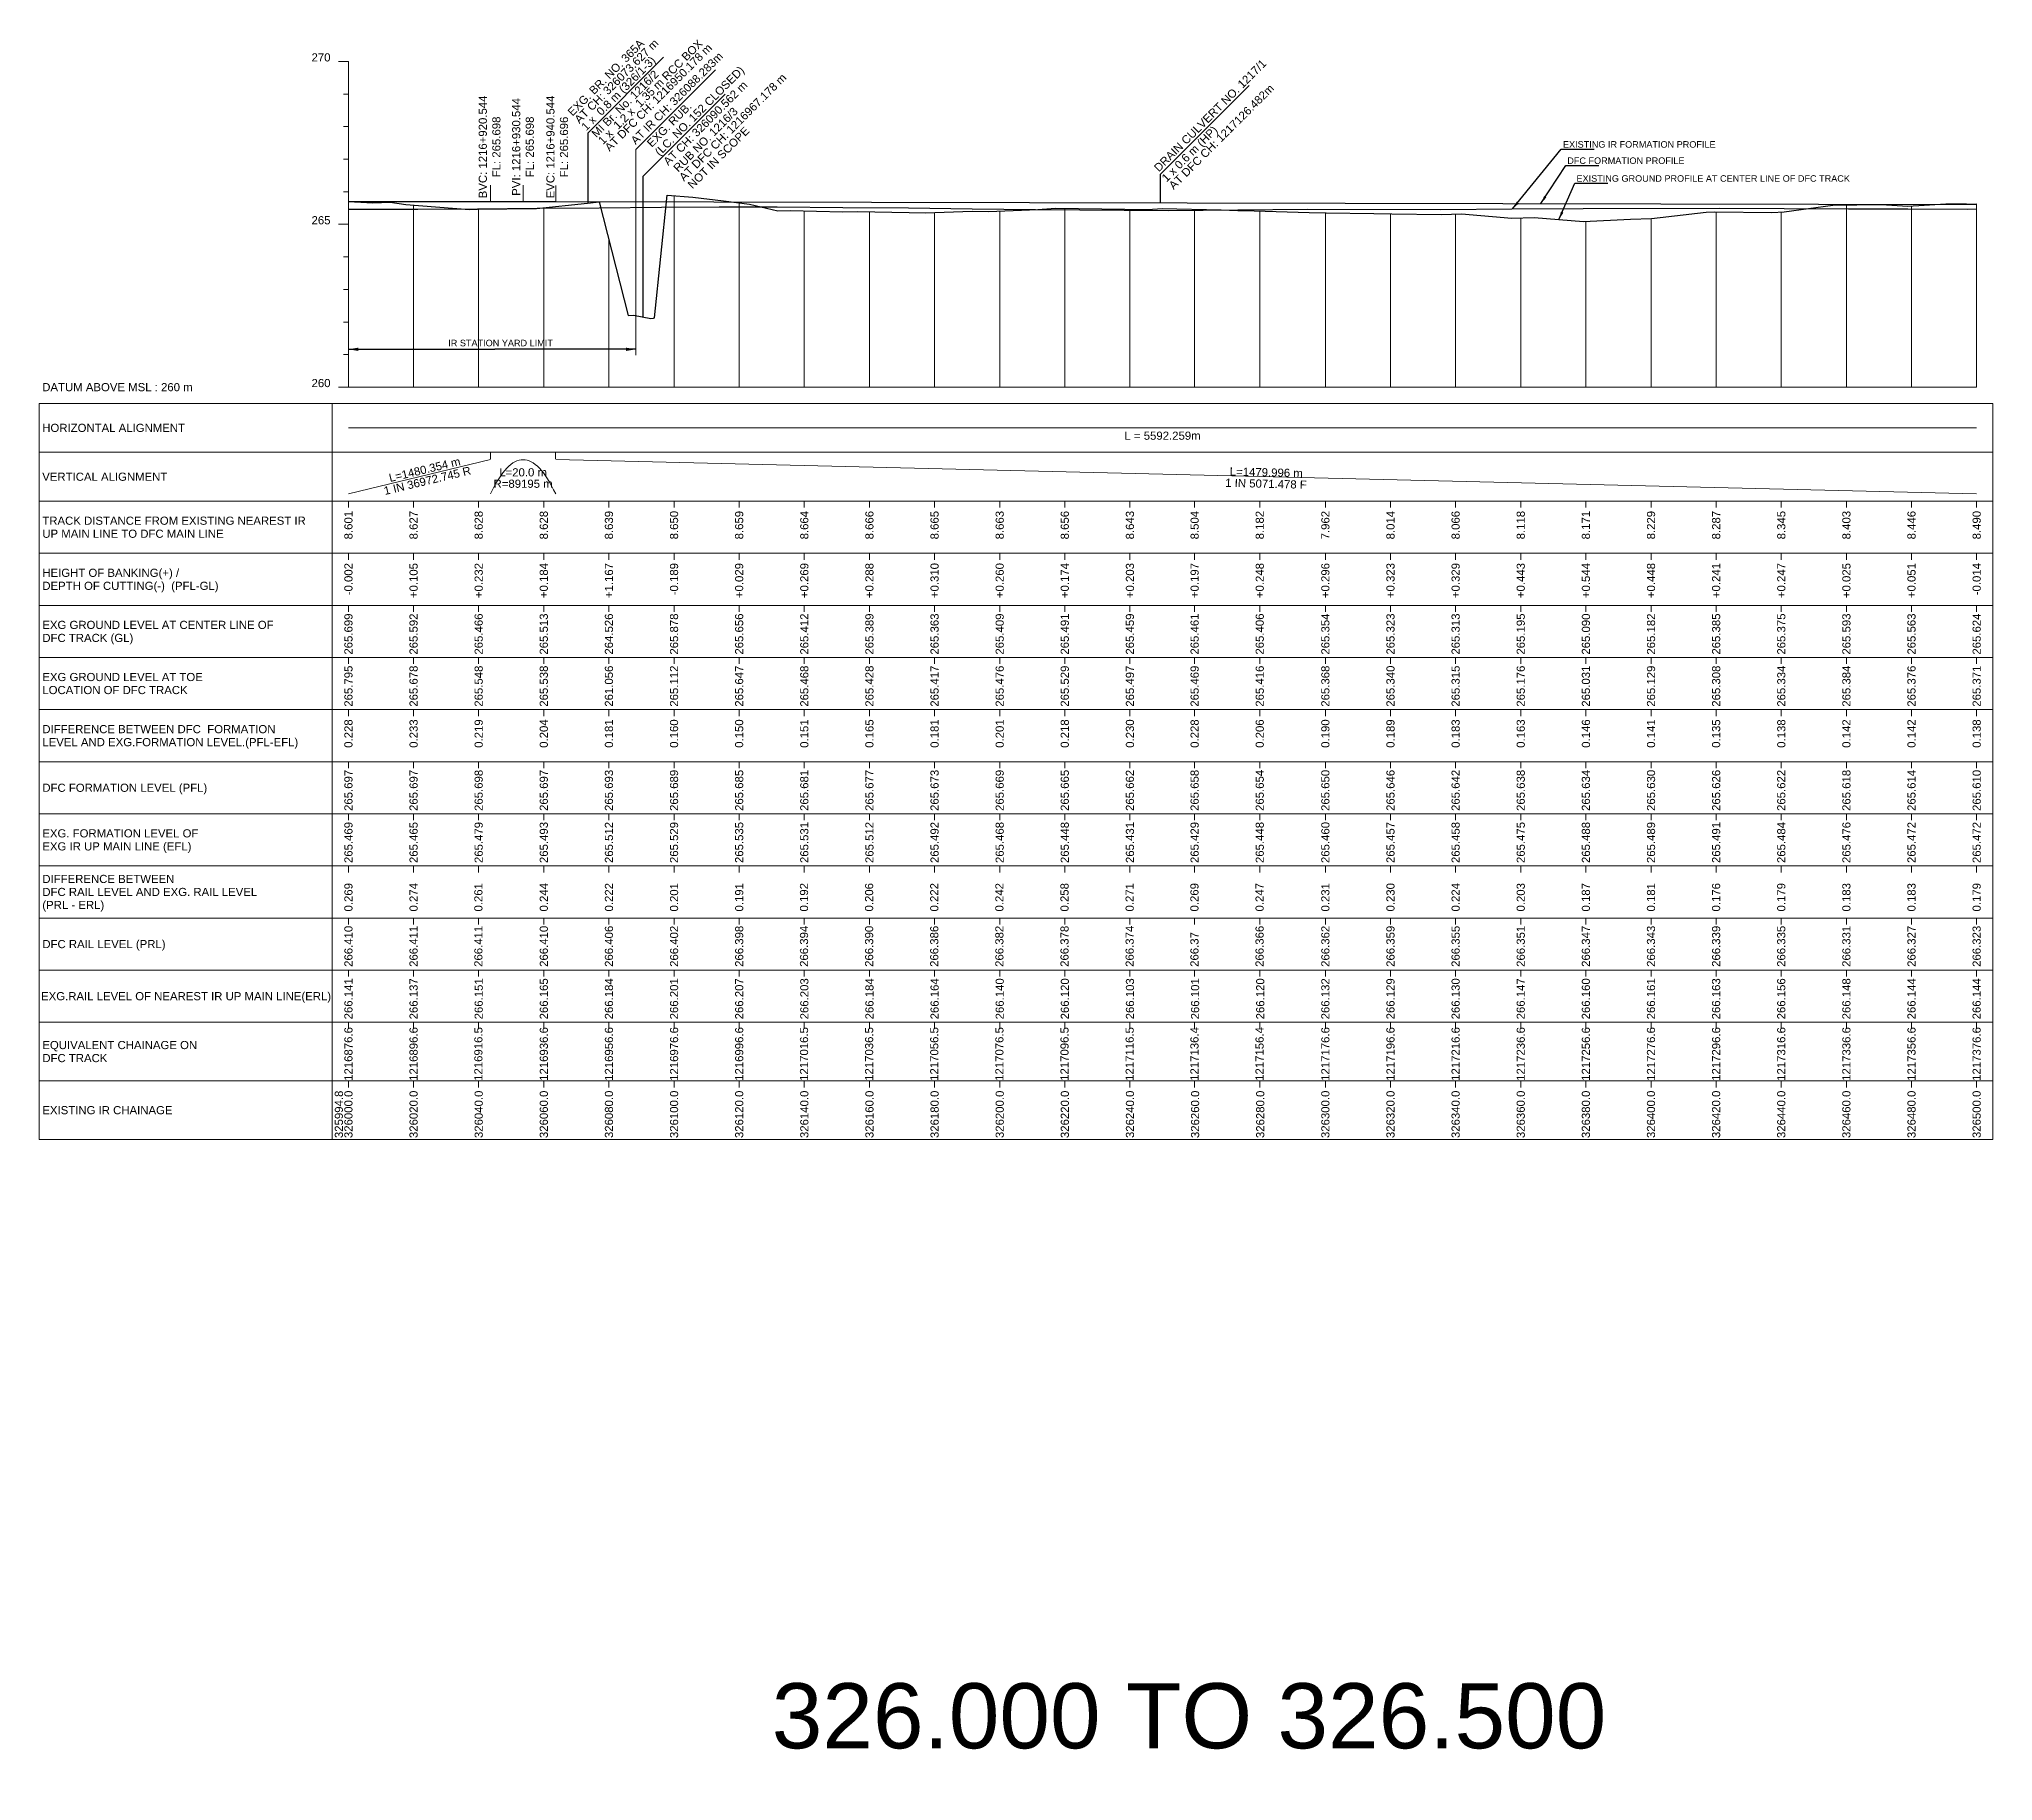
# Model space of a CAD drawing. Header units: metres. Extents: x 2905 to 23505, y -2719 to -1879.
# Drawn here: x 13905 to 14505, y -2428 to -1893 of the extents above; entities that cross this region are included whole.
import ezdxf
from ezdxf.enums import TextEntityAlignment as Align

# ---------------------------------------------------------------- set-up
doc = ezdxf.new("R2010")
doc.units = ezdxf.units.M
doc.header["$MEASUREMENT"] = 0
for name, color, linetype, lineweight in [('C-PROF-LABL-DG', 1, 'Continuous', 25), ('LS BVC-PVI-EVC TEXT', 10, 'Continuous', 0), ('LS CUT FILL', 10, 'Continuous', 0), ('LS DATUM', 7, 'Continuous', 0), ('LS DATUM X', 7, 'Continuous', 0), ('LS DATUM Y', 7, 'Continuous', 0), ('LS DIFF. EXG.RL & PRO. RL', 10, 'Continuous', 0), ('LS DIFF. PFL & EFL', 10, 'Continuous', 0), ('LS EXG FL', 7, 'Continuous', 0), ('LS EXG GL', 7, 'Continuous', 0), ('LS EXG GL AT PRO TOE', 7, 'Continuous', 0), ('LS EXG IR CH', 7, 'Continuous', 0), ('LS EXG RL', 7, 'Continuous', 0), ('LS EXG. FL', 7, 'Continuous', 0), ('LS EXG. GL', 7, 'Continuous', 0), ('LS EXG. GL AT PRO. TOE', 7, 'Continuous', 0), ('LS EXG. IR CH', 7, 'Continuous', 0), ('LS EXG. RL', 7, 'Continuous', 0), ('LS FRAME', 7, 'Continuous', 0), ('LS HORIZONTAL ALIGNMENT', 10, 'Continuous', 0), ('LS PFL-EFL', 10, 'Continuous', 0), ('LS PRL-ERL', 10, 'Continuous', 0), ('LS PRO FL', 10, 'Continuous', 0), ('LS PRO. CUT & FILL', 10, 'Continuous', 0), ('LS PRO. DFCC CH', 10, 'Continuous', 0), ('LS PRO. FL', 10, 'Continuous', 0), ('LS PRO. RL', 10, 'Continuous', 0), ('LS PROFILE EXG FL', 7, 'Continuous', 25), ('LS PROFILE EXG GL', 7, 'Continuous', 30), ('LS PROFILE PRO FL', 1, 'Continuous', 30), ('LS TICKS', 7, 'Continuous', 0), ('LS TRACK CENTER', 10, 'Continuous', 0), ("LS TRACK CENTER's", 10, 'Continuous', 0), ('LS VERTICAL ALIGNMENT', 10, 'Continuous', 0), ('Profile Grid', 7, 'Continuous', 0)]:
    doc.layers.add(name, color=color, linetype=linetype, lineweight=lineweight)
for name, color, linetype in [("LS BRIDGE'S", 7, 'Continuous'), ('LS DRAIN CULVERT', 10, 'Continuous'), ("LS LC'S", 7, 'Continuous'), ('ref text', 3, 'Continuous'), ('STATION YARD LIMIT IN LS', 7, 'Continuous')]:
    doc.layers.add(name, color=color, linetype=linetype)
doc.styles.add('Arial', font='arial.ttf')
doc.styles.get("Standard").update_dxf_attribs({"font": 'arial.ttf'})
doc.styles.add('Style-Arial', font='arial.ttf')
doc.styles.add('StyleArial', font='arial.ttf')
doc.dimstyles.get("Standard").update_dxf_attribs({"dimtxt": 5, "dimasz": 0.18, "dimexe": 0.18, "dimexo": 0.0625, "dimgap": 0.09, "dimtad": 0, "dimtih": 1, "dimtoh": 1, "dimdec": 4, "dimzin": 0, "dimdsep": 46, "dimtxsty": 'Standard', "dimcen": 0.09, "dimadec": 0, "dimazin": 0, "dimtfac": 1, "dimtdec": 4, "dimtofl": 0, "dimtmove": 0, "dimatfit": 3, "dimfxl": 1, "dimtolj": 1, "dimtzin": 0, "dimarcsym": 0})

msp = doc.modelspace()

# ---------------------------------------------------------------- texts
at = {"layer": 'C-PROF-LABL-DG', "color": 1, "linetype": 'Continuous', "lineweight": 25, "char_height": 2.5, "attachment_point": 5, "rotation": 90, "style": 'Arial'}
for s, insert in [('BVC: 1216+920.544\\PFL: 265.698', (14043.36, -1926.24)), ('PVI: 1216+930.544\\PFL: 265.698', (14053.62, -1926.24)), ('EVC: 1216+940.544\\PFL: 265.696', (14064.13, -1926.26))]:
    msp.add_mtext(s, dxfattribs=dict(at, insert=insert))
at = {"layer": "LS BRIDGE'S"}
for s, p in [('EXG. BR. NO. 365A', (14068.82, -1916.97)), ('AT CH: 326073.627 m', (14070.92, -1919.22)), ('1 x  0.8 m (326/1-3)', (14073.02, -1921.48))]:
    msp.add_text(s, height=2.5, rotation=45.03636, dxfattribs=at).set_placement(p)
at = {"layer": "LS BRIDGE'S", "color": 10}
for s, p in [('1 x  1.2 x  1.35 m RCC BOX', (14078.16, -1925.69)), ('AT DFC CH: 1216950.178 m', (14080.21, -1927.8)), ('MI Br. No. 1216/2', (14076.15, -1923.58)), ('AT DFC CH: 1216967.178 m', (14103.05, -1936.93)), ('RUB NO. 1216/3', (14101.29, -1934.13))]:
    msp.add_text(s, height=2.5, rotation=45.03636, dxfattribs=at).set_placement(p)
at = {"layer": "LS BRIDGE'S", "color": 5}
msp.add_text('NOT IN SCOPE', height=2.5, rotation=45.03636, dxfattribs=at).set_placement((14105.7, -1939.25))
at = {"layer": 'LS CUT FILL', "lineweight": 0, "style": 'Style-Arial'}
for s, p in [('-0.002', (14000, -2054)), ('+0.105', (14020, -2054)), ('+0.232', (14039.99, -2054)), ('+0.184', (14059.99, -2054)), ('+1.167', (14079.99, -2054)), ('-0.189', (14099.99, -2054)), ('+0.029', (14119.99, -2054)), ('+0.269', (14139.99, -2054)), ('+0.288', (14159.99, -2054)), ('+0.310', (14179.99, -2054)), ('+0.260', (14199.99, -2054)), ('+0.174', (14219.98, -2054)), ('+0.203', (14239.98, -2054)), ('+0.197', (14259.85, -2054)), ('+0.248', (14279.85, -2054)), ('+0.296', (14300, -2054)), ('+0.323', (14320, -2054)), ('+0.329', (14340, -2054)), ('+0.443', (14360, -2054)), ('+0.544', (14380.01, -2054)), ('+0.448', (14400.01, -2054)), ('+0.241', (14420.01, -2054)), ('+0.247', (14440.01, -2054)), ('+0.025', (14460.01, -2054)), ('+0.051', (14480, -2054)), ('-0.014', (14500.01, -2054))]:
    msp.add_text(s, height=2.5, rotation=90, dxfattribs=at).set_placement(p, align=Align.MIDDLE_RIGHT)
at = {"layer": 'LS DATUM', "color": 7, "style": 'StyleArial'}
msp.add_text('DATUM ABOVE MSL : 260 m', height=2.5, rotation=0.00003, dxfattribs=at).set_placement((13905.97, -2000), align=Align.MIDDLE_LEFT)
at = {"layer": 'LS DATUM Y', "color": 7, "lineweight": 0, "style": 'Style-Arial'}
for s, p in [('270', (13994.5, -1900)), ('270', (13994.5, -1900)), ('265', (13994.5, -1950)), ('260', (13994.5, -2000))]:
    msp.add_text(s, height=2.5, dxfattribs=at).set_placement(p, align=Align.RIGHT)
at = {"layer": 'LS DIFF. EXG.RL & PRO. RL', "color": 10, "style": 'StyleArial'}
for s, p in [('DIFFERENCE BETWEEN ', (13906, -2151)), ('DFC RAIL LEVEL AND EXG. RAIL LEVEL ', (13906, -2155)), ('(PRL - ERL)', (13906, -2159))]:
    msp.add_text(s, height=2.5, rotation=0.00003, dxfattribs=at).set_placement(p, align=Align.MIDDLE_LEFT)
at = {"layer": 'LS DIFF. PFL & EFL', "color": 10, "style": 'StyleArial'}
for s, p in [('DIFFERENCE BETWEEN DFC  FORMATION ', (13906, -2105)), ('LEVEL AND EXG.FORMATION LEVEL.(PFL-EFL)', (13906, -2109))]:
    msp.add_text(s, height=2.5, rotation=0.00003, dxfattribs=at).set_placement(p, align=Align.MIDDLE_LEFT)
at = {"layer": 'LS DRAIN CULVERT'}
for s, p in [('DRAIN CULVERT NO. 1217/1', (14248.88, -1934.07)), ('AT DFC CH: 1217126.482m', (14253.44, -1939.5)), ('1 x 0.6 m (HP)', (14251.23, -1937.21))]:
    msp.add_text(s, height=2.5, rotation=44.95988, dxfattribs=at).set_placement(p)
at = {"layer": 'LS EXG FL', "style": 'StyleArial'}
for s, p in [('EXG. FORMATION LEVEL OF', (13906, -2137)), ('EXG IR UP MAIN LINE (EFL)', (13906, -2141))]:
    msp.add_text(s, height=2.5, rotation=0.00003, dxfattribs=at).set_placement(p, align=Align.MIDDLE_LEFT)
at = {"layer": 'LS EXG GL', "lineweight": 0, "style": 'Style-Arial'}
for s, p in [('265.699', (14000, -2069.5)), ('265.592', (14020, -2069.5)), ('265.466', (14039.99, -2069.5)), ('265.513', (14059.99, -2069.5)), ('264.526', (14079.99, -2069.5)), ('265.878', (14099.99, -2069.5)), ('265.656', (14119.99, -2069.5)), ('265.412', (14139.99, -2069.5)), ('265.389', (14159.99, -2069.5)), ('265.363', (14179.99, -2069.5)), ('265.409', (14199.99, -2069.5)), ('265.491', (14219.98, -2069.5)), ('265.459', (14239.98, -2069.5)), ('265.461', (14259.85, -2069.5)), ('265.406', (14279.85, -2069.5)), ('265.354', (14300, -2069.5)), ('265.323', (14320, -2069.5)), ('265.313', (14340, -2069.5)), ('265.195', (14360, -2069.5)), ('265.090', (14380.01, -2069.5)), ('265.182', (14400.01, -2069.5)), ('265.385', (14420.01, -2069.5)), ('265.375', (14440.01, -2069.5)), ('265.593', (14460.01, -2069.5)), ('265.563', (14480, -2069.5)), ('265.624', (14500.01, -2069.5))]:
    msp.add_text(s, height=2.5, rotation=90, dxfattribs=at).set_placement(p, align=Align.MIDDLE_RIGHT)
at = {"layer": 'LS EXG GL AT PRO TOE', "color": 7, "style": 'StyleArial'}
for s, p in [('EXG GROUND LEVEL AT TOE', (13906, -2089)), ('LOCATION OF DFC TRACK', (13906, -2093))]:
    msp.add_text(s, height=2.5, rotation=0.00003, dxfattribs=at).set_placement(p, align=Align.MIDDLE_LEFT)
at = {"layer": 'LS EXG IR CH', "style": 'Style-Arial'}
for s, p in [('325994.8', (13997.06, -2216)), ('326000.0', (14000, -2216)), ('326020.0', (14020, -2216)), ('326040.0', (14040, -2216)), ('326060.0', (14060, -2216)), ('326080.0', (14080, -2216)), ('326100.0', (14100, -2216)), ('326120.0', (14120, -2216)), ('326140.0', (14140, -2216)), ('326160.0', (14160, -2216)), ('326180.0', (14180, -2216)), ('326200.0', (14200, -2216)), ('326220.0', (14220, -2216)), ('326240.0', (14240, -2216)), ('326260.0', (14260, -2216)), ('326280.0', (14280, -2216)), ('326300.0', (14300, -2216)), ('326320.0', (14320, -2216)), ('326340.0', (14340, -2216)), ('326360.0', (14360, -2216)), ('326380.0', (14380, -2216)), ('326400.0', (14400, -2216)), ('326420.0', (14420, -2216)), ('326440.0', (14440, -2216)), ('326460.0', (14460, -2216)), ('326480.0', (14480, -2216)), ('326500.0', (14500, -2216))]:
    msp.add_text(s, height=2.5, rotation=90, dxfattribs=at).set_placement(p, align=Align.MIDDLE_RIGHT)
at = {"layer": 'LS EXG RL', "style": 'Style-Arial'}
for s, p in [('266.141', (14000, -2181.5)), ('266.137', (14020, -2181.5)), ('266.151', (14040, -2181.5)), ('266.165', (14060, -2181.5)), ('266.184', (14080, -2181.5)), ('266.201', (14100, -2181.5)), ('266.207', (14120, -2181.5)), ('266.203', (14140, -2181.5)), ('266.184', (14160, -2181.5)), ('266.164', (14180, -2181.5)), ('266.140', (14200, -2181.5)), ('266.120', (14220, -2181.5)), ('266.103', (14240, -2181.5)), ('266.101', (14260, -2181.5)), ('266.120', (14280, -2181.5)), ('266.132', (14300, -2181.5)), ('266.129', (14320, -2181.5)), ('266.130', (14340, -2181.5)), ('266.147', (14360, -2181.5)), ('266.160', (14380, -2181.5)), ('266.161', (14400, -2181.5)), ('266.163', (14420, -2181.5)), ('266.156', (14440, -2181.5)), ('266.148', (14460, -2181.5)), ('266.144', (14480, -2181.5)), ('266.144', (14500, -2181.5))]:
    msp.add_text(s, height=2.5, rotation=90, dxfattribs=at).set_placement(p, align=Align.MIDDLE_RIGHT)
at = {"layer": 'LS EXG. FL'}
for s, p in [('265.469', (14000, -2133.5)), ('265.465', (14020, -2133.5)), ('265.479', (14039.99, -2133.5)), ('265.493', (14059.99, -2133.5)), ('265.512', (14079.99, -2133.5)), ('265.529', (14099.99, -2133.5)), ('265.535', (14119.99, -2133.5)), ('265.531', (14139.99, -2133.5)), ('265.512', (14159.99, -2133.5)), ('265.492', (14179.99, -2133.5)), ('265.468', (14199.99, -2133.5)), ('265.448', (14219.98, -2133.5)), ('265.431', (14239.98, -2133.5)), ('265.429', (14259.85, -2133.5)), ('265.448', (14279.85, -2133.5)), ('265.460', (14300, -2133.5)), ('265.457', (14320, -2133.5)), ('265.458', (14340, -2133.5)), ('265.475', (14360, -2133.5)), ('265.488', (14380.01, -2133.5)), ('265.489', (14400.01, -2133.5)), ('265.491', (14420.01, -2133.5)), ('265.484', (14440.01, -2133.5)), ('265.476', (14460.01, -2133.5)), ('265.472', (14480, -2133.5)), ('265.472', (14500.01, -2133.5))]:
    msp.add_text(s, height=2.5, rotation=90, dxfattribs=at).set_placement(p, align=Align.MIDDLE_RIGHT)
at = {"layer": 'LS EXG. GL', "color": 7, "style": 'StyleArial'}
for s, p in [('EXG GROUND LEVEL AT CENTER LINE OF ', (13906, -2073)), ('DFC TRACK (GL)', (13906, -2077))]:
    msp.add_text(s, height=2.5, rotation=0.00003, dxfattribs=at).set_placement(p, align=Align.MIDDLE_LEFT)
at = {"layer": 'LS EXG. GL AT PRO. TOE'}
for s, p in [('265.795', (14000, -2085.5)), ('265.678', (14020, -2085.5)), ('265.548', (14039.99, -2085.5)), ('265.538', (14059.99, -2085.5)), ('261.056', (14079.99, -2085.5)), ('265.112', (14099.99, -2085.5)), ('265.647', (14119.99, -2085.5)), ('265.468', (14139.99, -2085.5)), ('265.428', (14159.99, -2085.5)), ('265.417', (14179.99, -2085.5)), ('265.476', (14199.99, -2085.5)), ('265.529', (14219.98, -2085.5)), ('265.497', (14239.98, -2085.5)), ('265.469', (14259.85, -2085.5)), ('265.416', (14279.85, -2085.5)), ('265.368', (14300, -2085.5)), ('265.340', (14320, -2085.5)), ('265.315', (14340, -2085.5)), ('265.176', (14360, -2085.5)), ('265.031', (14380.01, -2085.5)), ('265.129', (14400.01, -2085.5)), ('265.308', (14420.01, -2085.5)), ('265.334', (14440.01, -2085.5)), ('265.384', (14460.01, -2085.5)), ('265.376', (14480, -2085.5)), ('265.371', (14500.01, -2085.5))]:
    msp.add_text(s, height=2.5, rotation=90, dxfattribs=at).set_placement(p, align=Align.MIDDLE_RIGHT)
at = {"layer": 'LS EXG. IR CH', "style": 'StyleArial'}
msp.add_text('EXISTING IR CHAINAGE', height=2.5, rotation=0.00003, dxfattribs=at).set_placement((13906, -2222), align=Align.MIDDLE_LEFT)
at = {"layer": 'LS EXG. RL', "style": 'StyleArial'}
msp.add_text('EXG.RAIL LEVEL OF NEAREST IR UP MAIN LINE(ERL)', height=2.5, rotation=0.00003, dxfattribs=at).set_placement((13905.61, -2187), align=Align.MIDDLE_LEFT)
at = {"layer": 'LS HORIZONTAL ALIGNMENT', "style": 'StyleArial'}
msp.add_text('HORIZONTAL ALIGNMENT', height=2.5, rotation=0.00003, dxfattribs=at).set_placement((13905.97, -2012.5), align=Align.MIDDLE_LEFT)
at = {"layer": 'LS HORIZONTAL ALIGNMENT', "lineweight": 0, "insert": (14250, -2014.92), "char_height": 2.5, "attachment_point": 5, "line_spacing_factor": 0.6, "style": 'Style-Arial'}
msp.add_mtext('L = 5592.259m', dxfattribs=at)
at = {"layer": "LS LC'S", "lineweight": 13, "style": 'Style-Arial'}
for s, p in [('(LC. NO. 152 CLOSED)', (14095.6, -1929.19)), ('AT CH: 326090.562 m', (14098.21, -1932.12)), ('EXG. RUB. ', (14093.16, -1926.52))]:
    msp.add_text(s, height=2.5, rotation=45.07633, dxfattribs=at).set_placement(p)
at = {"layer": 'LS PFL-EFL'}
for s, p in [('0.228', (14000, -2102)), ('0.233', (14020, -2102)), ('0.219', (14039.99, -2102)), ('0.204', (14059.99, -2102)), ('0.181', (14079.99, -2102)), ('0.160', (14099.99, -2102)), ('0.150', (14119.99, -2102)), ('0.151', (14139.99, -2102)), ('0.165', (14159.99, -2102)), ('0.181', (14179.99, -2102)), ('0.201', (14199.99, -2102)), ('0.218', (14219.98, -2102)), ('0.230', (14239.98, -2102)), ('0.228', (14259.85, -2102)), ('0.206', (14279.85, -2102)), ('0.190', (14300, -2102)), ('0.189', (14320, -2102)), ('0.183', (14340, -2102)), ('0.163', (14360, -2102)), ('0.146', (14380.01, -2102)), ('0.141', (14400.01, -2102)), ('0.135', (14420.01, -2102)), ('0.138', (14440.01, -2102)), ('0.142', (14460.01, -2102)), ('0.142', (14480, -2102)), ('0.138', (14500.01, -2102))]:
    msp.add_text(s, height=2.5, rotation=90, dxfattribs=at).set_placement(p, align=Align.MIDDLE_RIGHT)
at = {"layer": 'LS PRL-ERL'}
for s, p in [('0.269', (14001.25, -2161)), ('0.274', (14021.25, -2161)), ('0.261', (14041.15, -2161)), ('0.244', (14061.25, -2161)), ('0.222', (14081.25, -2161)), ('0.201', (14101.25, -2161)), ('0.191', (14121.25, -2161)), ('0.192', (14141.15, -2161)), ('0.206', (14161.15, -2161)), ('0.222', (14181.15, -2161)), ('0.242', (14201.15, -2161)), ('0.258', (14221.15, -2161)), ('0.271', (14241.15, -2161)), ('0.269', (14261.05, -2161)), ('0.247', (14281.05, -2161)), ('0.231', (14301.25, -2161)), ('0.230', (14321.25, -2161)), ('0.224', (14341.25, -2161)), ('0.203', (14361.25, -2161)), ('0.187', (14381.25, -2161)), ('0.181', (14401.25, -2161)), ('0.176', (14421.25, -2161)), ('0.179', (14441.25, -2161)), ('0.183', (14461.25, -2161)), ('0.183', (14481.25, -2161)), ('0.179', (14501.25, -2161))]:
    msp.add_text(s, height=2.5, rotation=90, dxfattribs=at).set_placement(p)
at = {"layer": 'LS PRO FL', "lineweight": 0, "style": 'Style-Arial'}
for s, p in [('265.697', (14000, -2117.5)), ('265.697', (14020, -2117.5)), ('265.698', (14039.99, -2117.5)), ('265.697', (14059.99, -2117.5)), ('265.693', (14079.99, -2117.5)), ('265.689', (14099.99, -2117.5)), ('265.685', (14119.99, -2117.5)), ('265.681', (14139.99, -2117.5)), ('265.677', (14159.99, -2117.5)), ('265.673', (14179.99, -2117.5)), ('265.669', (14199.99, -2117.5)), ('265.665', (14219.98, -2117.5)), ('265.662', (14239.98, -2117.5)), ('265.658', (14259.85, -2117.5)), ('265.654', (14279.85, -2117.5)), ('265.650', (14300, -2117.5)), ('265.646', (14320, -2117.5)), ('265.642', (14340, -2117.5)), ('265.638', (14360, -2117.5)), ('265.634', (14380.01, -2117.5)), ('265.630', (14400.01, -2117.5)), ('265.626', (14420.01, -2117.5)), ('265.622', (14440.01, -2117.5)), ('265.618', (14460.01, -2117.5)), ('265.614', (14480, -2117.5)), ('265.610', (14500.01, -2117.5))]:
    msp.add_text(s, height=2.5, rotation=90, dxfattribs=at).set_placement(p, align=Align.MIDDLE_RIGHT)
at = {"layer": 'LS PRO. CUT & FILL', "color": 10, "style": 'StyleArial'}
for s, p in [('HEIGHT OF BANKING(+) /', (13906, -2057)), ('DEPTH OF CUTTING(-)  (PFL-GL)', (13906, -2061))]:
    msp.add_text(s, height=2.5, rotation=0.00003, dxfattribs=at).set_placement(p, align=Align.MIDDLE_LEFT)
at = {"layer": 'LS PRO. DFCC CH', "color": 10, "style": 'Style-Arial'}
for s, p in [('EQUIVALENT CHAINAGE ON ', (13906, -2202)), ('DFC TRACK', (13906, -2206))]:
    msp.add_text(s, height=2.5, rotation=0.00003, dxfattribs=at).set_placement(p, align=Align.MIDDLE_LEFT)
at = {"layer": 'LS PRO. DFCC CH'}
for s, p in [('1216876.6', (14001.25, -2213)), ('1216896.6', (14021.25, -2213)), ('1216916.5', (14041.15, -2213)), ('1216936.6', (14061.25, -2213)), ('1216956.6', (14081.25, -2213)), ('1216976.6', (14101.25, -2213)), ('1216996.6', (14121.25, -2213)), ('1217016.5', (14141.15, -2213)), ('1217036.5', (14161.15, -2213)), ('1217056.5', (14181.15, -2213)), ('1217076.5', (14201.15, -2213)), ('1217096.5', (14221.15, -2213)), ('1217116.5', (14241.15, -2213)), ('1217136.4', (14261.05, -2213)), ('1217156.4', (14281.05, -2213)), ('1217176.6', (14301.25, -2213)), ('1217196.6', (14321.25, -2213)), ('1217216.6', (14341.25, -2213)), ('1217236.6', (14361.25, -2213)), ('1217256.6', (14381.25, -2213)), ('1217276.6', (14401.25, -2213)), ('1217296.6', (14421.25, -2213)), ('1217316.6', (14441.25, -2213)), ('1217336.6', (14461.25, -2213)), ('1217356.6', (14481.25, -2213)), ('1217376.6', (14501.25, -2213))]:
    msp.add_text(s, height=2.5, rotation=90, dxfattribs=at).set_placement(p)
at = {"layer": 'LS PRO. FL', "color": 10, "style": 'StyleArial'}
msp.add_text('DFC FORMATION LEVEL (PFL) ', height=2.5, rotation=0.00003, dxfattribs=at).set_placement((13906, -2123), align=Align.MIDDLE_LEFT)
at = {"layer": 'LS PRO. RL'}
for s, p in [('266.410', (14001.25, -2178)), ('266.411', (14021.25, -2178)), ('266.411', (14041.15, -2178)), ('266.410', (14061.25, -2178)), ('266.406', (14081.25, -2178)), ('266.402', (14101.25, -2178)), ('266.398', (14121.25, -2178)), ('266.394', (14141.15, -2178)), ('266.390', (14161.15, -2178)), ('266.386', (14181.15, -2178)), ('266.382', (14201.15, -2178)), ('266.378', (14221.15, -2178)), ('266.374', (14241.15, -2178)), ('266.366', (14281.05, -2178)), ('266.362', (14301.25, -2178)), ('266.359', (14321.25, -2178)), ('266.355', (14341.25, -2178)), ('266.351', (14361.25, -2178)), ('266.347', (14381.25, -2178)), ('266.343', (14401.25, -2178)), ('266.339', (14421.25, -2178)), ('266.335', (14441.25, -2178)), ('266.331', (14461.25, -2178)), ('266.327', (14481.25, -2178)), ('266.323', (14501.25, -2178)), ('266.37', (14261.05, -2178))]:
    msp.add_text(s, height=2.5, rotation=90, dxfattribs=at).set_placement(p)
at = {"layer": 'LS PRO. RL', "color": 10, "style": 'StyleArial'}
msp.add_text('DFC RAIL LEVEL (PRL)', height=2.5, rotation=0.00003, dxfattribs=at).set_placement((13906, -2171), align=Align.MIDDLE_LEFT)
at = {"layer": 'LS PROFILE EXG FL', "color": 7, "linetype": 'Continuous', "lineweight": 0, "style": 'Style-Arial'}
msp.add_text('EXISTING IR FORMATION PROFILE', height=2, dxfattribs=at).set_placement((14372.97, -1926.47))
at = {"layer": 'LS PROFILE EXG GL', "color": 7, "lineweight": 0, "style": 'Style-Arial'}
msp.add_text('EXISTING GROUND PROFILE AT CENTER LINE OF DFC TRACK', height=2, dxfattribs=at).set_placement((14377.12, -1936.93, 0))
at = {"layer": 'LS PROFILE PRO FL', "style": 'Style-Arial'}
msp.add_text(' DFC FORMATION PROFILE', height=2, dxfattribs=at).set_placement((14373.52, -1931.46, 0))
at = {"layer": 'LS TRACK CENTER'}
for s, p in [('8.601', (14000, -2038)), ('8.627', (14020, -2038)), ('8.628', (14039.99, -2038)), ('8.628', (14059.99, -2038)), ('8.639', (14079.99, -2038)), ('8.650', (14099.99, -2038)), ('8.659', (14119.99, -2038)), ('8.664', (14139.99, -2038)), ('8.666', (14159.99, -2038)), ('8.665', (14179.99, -2038)), ('8.663', (14199.99, -2038)), ('8.656', (14219.98, -2038)), ('8.643', (14239.98, -2038)), ('8.504', (14259.85, -2038)), ('8.182', (14279.85, -2038)), ('7.962', (14300, -2038)), ('8.014', (14320, -2038)), ('8.066', (14340, -2038)), ('8.118', (14360, -2038)), ('8.171', (14380.01, -2038)), ('8.229', (14400.01, -2038)), ('8.287', (14420.01, -2038)), ('8.345', (14440.01, -2038)), ('8.403', (14460.01, -2038)), ('8.446', (14480, -2038)), ('8.490', (14500.01, -2038))]:
    msp.add_text(s, height=2.5, rotation=90, dxfattribs=at).set_placement(p, align=Align.MIDDLE_RIGHT)
at = {"layer": "LS TRACK CENTER's", "color": 10, "style": 'StyleArial'}
for s, p in [('TRACK DISTANCE FROM EXISTING NEAREST IR ', (13906, -2041)), ('UP MAIN LINE TO DFC MAIN LINE', (13906, -2045))]:
    msp.add_text(s, height=2.5, rotation=0.00003, dxfattribs=at).set_placement(p, align=Align.MIDDLE_LEFT)
at = {"layer": 'LS VERTICAL ALIGNMENT', "style": 'StyleArial'}
msp.add_text('VERTICAL ALIGNMENT', height=2.5, rotation=0.00003, dxfattribs=at).set_placement((13905.97, -2027.5), align=Align.MIDDLE_LEFT)
at = {"layer": 'LS VERTICAL ALIGNMENT', "lineweight": 0, "char_height": 2.5, "attachment_point": 5, "line_spacing_factor": 0.84, "style": 'Style-Arial'}
for s, insert, rotation in [('L=1480.354 m\\P1 IN 36972.745 R', (14023.82, -2027.02), 13.52927), ('L=1479.996 m\\P1 IN 5071.478 F', (14281.82, -2027.92), 358.6216)]:
    msp.add_mtext(s, dxfattribs=dict(at, insert=insert, rotation=rotation))
at = {"layer": 'LS VERTICAL ALIGNMENT', "lineweight": 0, "insert": (14053.64, -2027.92), "char_height": 2.5, "attachment_point": 5, "line_spacing_factor": 0.84, "style": 'Style-Arial'}
msp.add_mtext('L=20.0 m\\PR=89195 m', dxfattribs=at)
at = {"layer": 'ref text', "color": 3, "insert": (14130, -2418.23), "char_height": 20, "width": 256.3165, "attachment_point": 7, "bg_fill": 3, "box_fill_scale": 1.5, "bg_fill_color": 256, "bg_fill_transparency": 0}
msp.add_mtext('326.000 TO 326.500', dxfattribs=at)
at = {"layer": 'STATION YARD LIMIT IN LS', "lineweight": 15, "style": 'StyleArial'}
msp.add_text('AT IR CH: 326088.283m', height=2.5, rotation=45, dxfattribs=at).set_placement((14088.21, -1925.69))
at = {"layer": 'STATION YARD LIMIT IN LS', "lineweight": 15, "insert": (14046.72, -1986.46), "char_height": 2, "width": 33.6298, "attachment_point": 5, "rotation": 0.00003, "line_spacing_factor": 0.84, "style": 'Style-Arial'}
msp.add_mtext('IR STATION YARD LIMIT', dxfattribs=at)

# ---------------------------------------------------------------- linework, layer by layer
at = {"layer": "LS BRIDGE'S"}
msp.add_lwpolyline([(14073.63, -1943.48), (14073.63, -1921.89), (14096.8, -1898.72)], dxfattribs=at)
at = {"layer": 'LS BVC-PVI-EVC TEXT'}
for p, q in [((14053.64, -1943.02), (14053.64, -1938.02)), ((14043.64, -1943.02), (14043.64, -1938.02)), ((14063.64, -1943.04), (14063.64, -1938.04))]:
    msp.add_line(p, q, dxfattribs=at)
at = {"layer": 'LS DATUM X', "color": 7, "linetype": 'Continuous', "lineweight": 0}
msp.add_line((14000, -2000), (14500.01, -2000), dxfattribs=at)
at = {"layer": 'LS DATUM Y', "color": 7, "linetype": 'Continuous', "lineweight": 0}
for p, q in [((13997, -1900), (14000, -1900)), ((13997, -1900), (14000, -1900)), ((14000, -2000), (14000, -1900)), ((13998.5, -1910), (14000, -1910)), ((13998.5, -1920), (14000, -1920)), ((13998.5, -1930), (14000, -1930)), ((13998.5, -1940), (14000, -1940)), ((13997, -1950), (14000, -1950)), ((13998.5, -1960), (14000, -1960)), ((13998.5, -1970), (14000, -1970)), ((13998.5, -1980), (14000, -1980)), ((13998.5, -1990), (14000, -1990)), ((13997, -2000), (14000, -2000))]:
    msp.add_line(p, q, dxfattribs=at)
at = {"layer": 'LS DRAIN CULVERT'}
msp.add_lwpolyline([(14276.6, -1907.34), (14249.27, -1934.67), (14249.27, -1943.4)], dxfattribs=at)
at = {"layer": 'LS FRAME'}
for points in [[(13995, -2231), (13905, -2231), (13905, -2005)], [(13905, -2005), (13995, -2005)], [(13995, -2020), (13905, -2020)], [(13995, -2035), (13905, -2035)], [(13995, -2051), (13905, -2051)], [(13905, -2051), (13995, -2051)], [(13995, -2067), (13905, -2067)], [(13905, -2067), (13995, -2067)], [(13995, -2083), (13905, -2083)], [(13905, -2083), (13995, -2083)], [(13995, -2099), (13905, -2099)], [(13995, -2115), (13905, -2115)], [(13905, -2115), (13995, -2115)], [(13995, -2131), (13905, -2131)], [(13905, -2131), (13995, -2131)], [(13995, -2147), (13905, -2147)], [(13905, -2147), (13995, -2147)], [(13995, -2163), (13905, -2163)], [(13905, -2163), (13995, -2163)], [(13995, -2179), (13905, -2179)], [(13995, -2195), (13905, -2195)], [(13995, -2213), (13905, -2213)]]:
    msp.add_lwpolyline(points, dxfattribs=at)
at = {"layer": 'LS FRAME', "color": 7, "linetype": 'Continuous', "lineweight": 0, "flags": 128}
for points in [[(13995, -2020), (14505.01, -2020), (14505.01, -2005), (13995, -2005), (13995, -2020)], [(13995, -2035), (14505.01, -2035), (14505.01, -2020), (13995, -2020), (13995, -2035)], [(13995, -2051), (14505.01, -2051), (14505.01, -2035), (13995, -2035), (13995, -2051)], [(13995, -2067), (14505.01, -2067), (14505.01, -2051), (13995, -2051), (13995, -2067)], [(13995, -2083), (14505.01, -2083), (14505.01, -2067), (13995, -2067), (13995, -2083)], [(13995, -2099), (14505.01, -2099), (14505.01, -2083), (13995, -2083), (13995, -2099)], [(13995, -2115), (14505.01, -2115), (14505.01, -2099), (13995, -2099), (13995, -2115)], [(13995, -2131), (14505.01, -2131), (14505.01, -2115), (13995, -2115), (13995, -2131)], [(13995, -2147), (14505.01, -2147), (14505.01, -2131), (13995, -2131), (13995, -2147)], [(13995, -2163), (14505.01, -2163), (14505.01, -2147), (13995, -2147), (13995, -2163)], [(13995, -2179), (14505.01, -2179), (14505.01, -2163), (13995, -2163), (13995, -2179)], [(13995, -2195), (14505.01, -2195), (14505.01, -2179), (13995, -2179), (13995, -2195)], [(13995, -2213), (14505.01, -2213), (14505.01, -2195), (13995, -2195), (13995, -2213)], [(13995, -2231), (14505.01, -2231), (14505.01, -2213), (13995, -2213), (13995, -2231)]]:
    msp.add_lwpolyline(points, close=True, dxfattribs=at)
at = {"layer": 'LS FRAME', "color": 7, "linetype": 'Continuous', "lineweight": 0}
msp.add_3dface([(13995, -2099), (13915, -2099), (13915, -2099)], dxfattribs=at)
at = {"layer": 'LS HORIZONTAL ALIGNMENT', "lineweight": 0, "flags": 128}
msp.add_lwpolyline([(14000, -2012.5), (14500.01, -2012.5)], dxfattribs=at)
at = {"layer": "LS LC'S"}
for p, q in [((14090.56, -1935.17), (14115.73, -1910)), ((14090.56, -1978.45), (14090.56, -1935.17))]:
    msp.add_line(p, q, dxfattribs=at)
at = {"layer": 'LS PROFILE EXG FL'}
msp.add_lwpolyline([(14000, -1945.31), (14021.35, -1945.36), (14039.65, -1945.22), (14057.95, -1945.09), (14077.04, -1944.91), (14096.12, -1944.73), (14113.88, -1944.67), (14131.63, -1944.62), (14151.8, -1944.81), (14171.97, -1944.99), (14191.5, -1945.22), (14211.04, -1945.45), (14251.8, -1945.79), (14273.15, -1945.59), (14294.47, -1945.4), (14335.43, -1945.46), (14357.28, -1945.27), (14379.13, -1945.13), (14421.13, -1945.09), (14460.69, -1945.25), (14478.9, -1945.28), (14497.11, -1945.32), (14500, -1945.28)], dxfattribs=at)
at = {"layer": 'LS PROFILE EXG GL', "flags": 128}
msp.add_lwpolyline([(14000, -1943.01), (14007.5, -1943.43), (14012.8, -1943.2), (14017.67, -1943.9), (14037.22, -1945.46), (14038.58, -1945.39), (14039.65, -1945.34), (14057.72, -1945.1), (14073.4, -1943.5), (14077.04, -1943.15), (14085.95, -1978.05), (14087.55, -1977.85), (14092.83, -1978.91), (14093.67, -1978.81), (14094.01, -1978.76), (14097.9, -1941.04), (14105.8, -1941.7), (14115.18, -1942.84), (14123.17, -1943.83), (14131.85, -1945.9), (14135.63, -1945.77), (14151.8, -1946.18), (14156.33, -1946.02), (14172.15, -1946.39), (14177.19, -1946.47), (14191.5, -1945.95), (14196.6, -1946.03), (14211.72, -1945.49), (14217.17, -1945.04), (14231.41, -1945.28), (14245.5, -1945.5), (14249.91, -1945.13), (14268, -1945.6), (14273.12, -1945.75), (14278.17, -1945.89), (14294.98, -1946.33), (14300.24, -1946.46), (14314.94, -1946.65), (14320.45, -1946.78), (14335.65, -1946.98), (14341.81, -1946.82), (14357.27, -1948.12), (14364.17, -1947.94), (14379.28, -1949.13), (14393.67, -1948.43), (14400.12, -1948.17), (14416.96, -1946.25), (14419.6, -1946.15), (14437.12, -1946.38), (14440.91, -1946.21), (14455.88, -1944.12), (14470.68, -1943.94), (14478.89, -1944.44), (14490.58, -1943.7), (14496.75, -1943.72), (14496.91, -1943.69), (14499.04, -1943.77), (14500.01, -1943.76)], dxfattribs=at)
at = {"layer": 'LS PROFILE PRO FL', "flags": 128}
msp.add_lwpolyline([(14000, -1943.03), (14043.64, -1943.02), (14044.06, -1943.02), (14044.49, -1943.02), (14044.91, -1943.02), (14045.34, -1943.02), (14045.77, -1943.02), (14046.19, -1943.02), (14046.62, -1943.02), (14047.04, -1943.02), (14047.47, -1943.02), (14047.89, -1943.02), (14048.32, -1943.02), (14048.74, -1943.02), (14049.17, -1943.02), (14049.59, -1943.02), (14050.02, -1943.02), (14050.45, -1943.02), (14050.87, -1943.02), (14051.3, -1943.02), (14051.72, -1943.02), (14052.15, -1943.02), (14052.57, -1943.02), (14053, -1943.02), (14053.42, -1943.02), (14053.85, -1943.02), (14054.28, -1943.02), (14054.7, -1943.02), (14055.13, -1943.02), (14055.55, -1943.02), (14055.98, -1943.03), (14056.4, -1943.03), (14056.83, -1943.03), (14057.25, -1943.03), (14057.68, -1943.03), (14058.11, -1943.03), (14058.53, -1943.03), (14058.96, -1943.03), (14059.38, -1943.03), (14059.81, -1943.03), (14060.23, -1943.03), (14060.66, -1943.03), (14061.08, -1943.03), (14061.51, -1943.03), (14061.94, -1943.03), (14062.36, -1943.03), (14062.79, -1943.04), (14063.21, -1943.04), (14063.64, -1943.04), (14500.01, -1943.9)], dxfattribs=at)
at = {"layer": 'LS TICKS', "color": 7, "linetype": 'Continuous', "lineweight": 0, "flags": 128}
for points in [[(14043.63, -2022), (14043.63, -2020)], [(14063.63, -2022), (14063.63, -2020)], [(14000, -2037), (14000, -2035)], [(14020, -2037), (14020, -2035)], [(14039.99, -2037), (14039.99, -2035)], [(14059.99, -2037), (14059.99, -2035)], [(14079.99, -2037), (14079.99, -2035)], [(14099.99, -2037), (14099.99, -2035)], [(14119.99, -2037), (14119.99, -2035)], [(14139.99, -2037), (14139.99, -2035)], [(14159.99, -2037), (14159.99, -2035)], [(14179.99, -2037), (14179.99, -2035)], [(14199.99, -2037), (14199.99, -2035)], [(14219.98, -2037), (14219.98, -2035)], [(14239.98, -2037), (14239.98, -2035)], [(14259.85, -2037), (14259.85, -2035)], [(14279.85, -2037), (14279.85, -2035)], [(14300, -2037), (14300, -2035)], [(14320, -2037), (14320, -2035)], [(14340, -2037), (14340, -2035)], [(14360, -2037), (14360, -2035)], [(14380.01, -2037), (14380.01, -2035)], [(14400.01, -2037), (14400.01, -2035)], [(14420.01, -2037), (14420.01, -2035)], [(14440.01, -2037), (14440.01, -2035)], [(14460.01, -2037), (14460.01, -2035)], [(14480, -2037), (14480, -2035)], [(14500.01, -2037), (14500.01, -2035)], [(14000, -2053), (14000, -2051)], [(14020, -2053), (14020, -2051)], [(14039.99, -2053), (14039.99, -2051)], [(14059.99, -2053), (14059.99, -2051)], [(14079.99, -2053), (14079.99, -2051)], [(14099.99, -2053), (14099.99, -2051)], [(14119.99, -2053), (14119.99, -2051)], [(14139.99, -2053), (14139.99, -2051)], [(14159.99, -2053), (14159.99, -2051)], [(14179.99, -2053), (14179.99, -2051)], [(14199.99, -2053), (14199.99, -2051)], [(14219.98, -2053), (14219.98, -2051)], [(14239.98, -2053), (14239.98, -2051)], [(14259.85, -2053), (14259.85, -2051)], [(14279.85, -2053), (14279.85, -2051)], [(14300, -2053), (14300, -2051)], [(14320, -2053), (14320, -2051)], [(14340, -2053), (14340, -2051)], [(14360, -2053), (14360, -2051)], [(14380.01, -2053), (14380.01, -2051)], [(14400.01, -2053), (14400.01, -2051)], [(14420.01, -2053), (14420.01, -2051)], [(14440.01, -2053), (14440.01, -2051)], [(14460.01, -2053), (14460.01, -2051)], [(14480, -2053), (14480, -2051)], [(14500.01, -2053), (14500.01, -2051)], [(14000, -2069), (14000, -2067)], [(14020, -2069), (14020, -2067)], [(14039.99, -2069), (14039.99, -2067)], [(14059.99, -2069), (14059.99, -2067)], [(14079.99, -2069), (14079.99, -2067)], [(14099.99, -2069), (14099.99, -2067)], [(14119.99, -2069), (14119.99, -2067)], [(14139.99, -2069), (14139.99, -2067)], [(14159.99, -2069), (14159.99, -2067)], [(14179.99, -2069), (14179.99, -2067)], [(14199.99, -2069), (14199.99, -2067)], [(14219.98, -2069), (14219.98, -2067)], [(14239.98, -2069), (14239.98, -2067)], [(14259.85, -2069), (14259.85, -2067)], [(14279.85, -2069), (14279.85, -2067)], [(14300, -2069), (14300, -2067)], [(14320, -2069), (14320, -2067)], [(14340, -2069), (14340, -2067)], [(14360, -2069), (14360, -2067)], [(14380.01, -2069), (14380.01, -2067)], [(14400.01, -2069), (14400.01, -2067)], [(14420.01, -2069), (14420.01, -2067)], [(14440.01, -2069), (14440.01, -2067)], [(14460.01, -2069), (14460.01, -2067)], [(14480, -2069), (14480, -2067)], [(14500.01, -2069), (14500.01, -2067)], [(14000, -2085), (14000, -2083)], [(14020, -2085), (14020, -2083)], [(14039.99, -2085), (14039.99, -2083)], [(14059.99, -2085), (14059.99, -2083)], [(14079.99, -2085), (14079.99, -2083)], [(14099.99, -2085), (14099.99, -2083)], [(14119.99, -2085), (14119.99, -2083)], [(14139.99, -2085), (14139.99, -2083)], [(14159.99, -2085), (14159.99, -2083)], [(14179.99, -2085), (14179.99, -2083)], [(14199.99, -2085), (14199.99, -2083)], [(14219.98, -2085), (14219.98, -2083)], [(14239.98, -2085), (14239.98, -2083)], [(14259.85, -2085), (14259.85, -2083)], [(14279.85, -2085), (14279.85, -2083)], [(14300, -2085), (14300, -2083)], [(14320, -2085), (14320, -2083)], [(14340, -2085), (14340, -2083)], [(14360, -2085), (14360, -2083)], [(14380.01, -2085), (14380.01, -2083)], [(14400.01, -2085), (14400.01, -2083)], [(14420.01, -2085), (14420.01, -2083)], [(14440.01, -2085), (14440.01, -2083)], [(14460.01, -2085), (14460.01, -2083)], [(14480, -2085), (14480, -2083)], [(14500.01, -2085), (14500.01, -2083)], [(14000, -2101), (14000, -2099)], [(14020, -2101), (14020, -2099)], [(14039.99, -2101), (14039.99, -2099)], [(14059.99, -2101), (14059.99, -2099)], [(14079.99, -2101), (14079.99, -2099)], [(14099.99, -2101), (14099.99, -2099)], [(14119.99, -2101), (14119.99, -2099)], [(14139.99, -2101), (14139.99, -2099)], [(14159.99, -2101), (14159.99, -2099)], [(14179.99, -2101), (14179.99, -2099)], [(14199.99, -2101), (14199.99, -2099)], [(14219.98, -2101), (14219.98, -2099)], [(14239.98, -2101), (14239.98, -2099)], [(14259.85, -2101), (14259.85, -2099)], [(14279.85, -2101), (14279.85, -2099)], [(14300, -2101), (14300, -2099)], [(14320, -2101), (14320, -2099)], [(14340, -2101), (14340, -2099)], [(14360, -2101), (14360, -2099)], [(14380.01, -2101), (14380.01, -2099)], [(14400.01, -2101), (14400.01, -2099)], [(14420.01, -2101), (14420.01, -2099)], [(14440.01, -2101), (14440.01, -2099)], [(14460.01, -2101), (14460.01, -2099)], [(14480, -2101), (14480, -2099)], [(14500.01, -2101), (14500.01, -2099)], [(14000, -2117), (14000, -2115)], [(14020, -2117), (14020, -2115)], [(14039.99, -2117), (14039.99, -2115)], [(14059.99, -2117), (14059.99, -2115)], [(14079.99, -2117), (14079.99, -2115)], [(14099.99, -2117), (14099.99, -2115)], [(14119.99, -2117), (14119.99, -2115)], [(14139.99, -2117), (14139.99, -2115)], [(14159.99, -2117), (14159.99, -2115)], [(14179.99, -2117), (14179.99, -2115)], [(14199.99, -2117), (14199.99, -2115)], [(14219.98, -2117), (14219.98, -2115)], [(14239.98, -2117), (14239.98, -2115)], [(14259.85, -2117), (14259.85, -2115)], [(14279.85, -2117), (14279.85, -2115)], [(14300, -2117), (14300, -2115)], [(14320, -2117), (14320, -2115)], [(14340, -2117), (14340, -2115)], [(14360, -2117), (14360, -2115)], [(14380.01, -2117), (14380.01, -2115)], [(14400.01, -2117), (14400.01, -2115)], [(14420.01, -2117), (14420.01, -2115)], [(14440.01, -2117), (14440.01, -2115)], [(14460.01, -2117), (14460.01, -2115)], [(14480, -2117), (14480, -2115)], [(14500.01, -2117), (14500.01, -2115)], [(14000, -2133), (14000, -2131)], [(14020, -2133), (14020, -2131)], [(14039.99, -2133), (14039.99, -2131)], [(14059.99, -2133), (14059.99, -2131)], [(14079.99, -2133), (14079.99, -2131)], [(14099.99, -2133), (14099.99, -2131)], [(14119.99, -2133), (14119.99, -2131)], [(14139.99, -2133), (14139.99, -2131)], [(14159.99, -2133), (14159.99, -2131)], [(14179.99, -2133), (14179.99, -2131)], [(14199.99, -2133), (14199.99, -2131)], [(14219.98, -2133), (14219.98, -2131)], [(14239.98, -2133), (14239.98, -2131)], [(14259.85, -2133), (14259.85, -2131)], [(14279.85, -2133), (14279.85, -2131)], [(14300, -2133), (14300, -2131)], [(14320, -2133), (14320, -2131)], [(14340, -2133), (14340, -2131)], [(14360, -2133), (14360, -2131)], [(14380.01, -2133), (14380.01, -2131)], [(14400.01, -2133), (14400.01, -2131)], [(14420.01, -2133), (14420.01, -2131)], [(14440.01, -2133), (14440.01, -2131)], [(14460.01, -2133), (14460.01, -2131)], [(14480, -2133), (14480, -2131)], [(14500.01, -2133), (14500.01, -2131)], [(14000, -2149), (14000, -2147)], [(14020, -2149), (14020, -2147)], [(14039.99, -2149), (14039.99, -2147)], [(14059.99, -2149), (14059.99, -2147)], [(14079.99, -2149), (14079.99, -2147)], [(14099.99, -2149), (14099.99, -2147)], [(14119.99, -2149), (14119.99, -2147)], [(14139.99, -2149), (14139.99, -2147)], [(14159.99, -2149), (14159.99, -2147)], [(14179.99, -2149), (14179.99, -2147)], [(14199.99, -2149), (14199.99, -2147)], [(14219.98, -2149), (14219.98, -2147)], [(14239.98, -2149), (14239.98, -2147)], [(14259.85, -2149), (14259.85, -2147)], [(14279.85, -2149), (14279.85, -2147)], [(14300, -2149), (14300, -2147)], [(14320, -2149), (14320, -2147)], [(14340, -2149), (14340, -2147)], [(14360, -2149), (14360, -2147)], [(14380.01, -2149), (14380.01, -2147)], [(14400.01, -2149), (14400.01, -2147)], [(14420.01, -2149), (14420.01, -2147)], [(14440.01, -2149), (14440.01, -2147)], [(14460.01, -2149), (14460.01, -2147)], [(14480, -2149), (14480, -2147)], [(14500.01, -2149), (14500.01, -2147)], [(14000, -2165), (14000, -2163)], [(14020, -2165), (14020, -2163)], [(14039.99, -2165), (14039.99, -2163)], [(14059.99, -2165), (14059.99, -2163)], [(14079.99, -2165), (14079.99, -2163)], [(14099.99, -2165), (14099.99, -2163)], [(14119.99, -2165), (14119.99, -2163)], [(14139.99, -2165), (14139.99, -2163)], [(14159.99, -2165), (14159.99, -2163)], [(14179.99, -2165), (14179.99, -2163)], [(14199.99, -2165), (14199.99, -2163)], [(14219.98, -2165), (14219.98, -2163)], [(14239.98, -2165), (14239.98, -2163)], [(14259.85, -2165), (14259.85, -2163)], [(14279.85, -2165), (14279.85, -2163)], [(14300, -2165), (14300, -2163)], [(14320, -2165), (14320, -2163)], [(14340, -2165), (14340, -2163)], [(14360, -2165), (14360, -2163)], [(14380.01, -2165), (14380.01, -2163)], [(14400.01, -2165), (14400.01, -2163)], [(14420.01, -2165), (14420.01, -2163)], [(14440.01, -2165), (14440.01, -2163)], [(14460.01, -2165), (14460.01, -2163)], [(14480, -2165), (14480, -2163)], [(14500.01, -2165), (14500.01, -2163)], [(14000, -2181), (14000, -2179)], [(14020, -2181), (14020, -2179)], [(14039.99, -2181), (14039.99, -2179)], [(14059.99, -2181), (14059.99, -2179)], [(14079.99, -2181), (14079.99, -2179)], [(14099.99, -2181), (14099.99, -2179)], [(14119.99, -2181), (14119.99, -2179)], [(14139.99, -2181), (14139.99, -2179)], [(14159.99, -2181), (14159.99, -2179)], [(14179.99, -2181), (14179.99, -2179)], [(14199.99, -2181), (14199.99, -2179)], [(14219.98, -2181), (14219.98, -2179)], [(14239.98, -2181), (14239.98, -2179)], [(14259.85, -2181), (14259.85, -2179)], [(14279.85, -2181), (14279.85, -2179)], [(14300, -2181), (14300, -2179)], [(14320, -2181), (14320, -2179)], [(14340, -2181), (14340, -2179)], [(14360, -2181), (14360, -2179)], [(14380.01, -2181), (14380.01, -2179)], [(14400.01, -2181), (14400.01, -2179)], [(14420.01, -2181), (14420.01, -2179)], [(14440.01, -2181), (14440.01, -2179)], [(14460.01, -2181), (14460.01, -2179)], [(14480, -2181), (14480, -2179)], [(14500.01, -2181), (14500.01, -2179)], [(14000, -2197), (14000, -2195)], [(14020, -2197), (14020, -2195)], [(14039.99, -2197), (14039.99, -2195)], [(14059.99, -2197), (14059.99, -2195)], [(14079.99, -2197), (14079.99, -2195)], [(14099.99, -2197), (14099.99, -2195)], [(14119.99, -2197), (14119.99, -2195)], [(14139.99, -2197), (14139.99, -2195)], [(14159.99, -2197), (14159.99, -2195)], [(14179.99, -2197), (14179.99, -2195)], [(14199.99, -2197), (14199.99, -2195)], [(14219.98, -2197), (14219.98, -2195)], [(14239.98, -2197), (14239.98, -2195)], [(14259.85, -2197), (14259.85, -2195)], [(14279.85, -2197), (14279.85, -2195)], [(14300, -2197), (14300, -2195)], [(14320, -2197), (14320, -2195)], [(14340, -2197), (14340, -2195)], [(14360, -2197), (14360, -2195)], [(14380.01, -2197), (14380.01, -2195)], [(14400.01, -2197), (14400.01, -2195)], [(14420.01, -2197), (14420.01, -2195)], [(14440.01, -2197), (14440.01, -2195)], [(14460.01, -2197), (14460.01, -2195)], [(14480, -2197), (14480, -2195)], [(14500.01, -2197), (14500.01, -2195)], [(14000, -2215), (14000, -2213)], [(14020, -2215), (14020, -2213)], [(14039.99, -2215), (14039.99, -2213)], [(14059.99, -2215), (14059.99, -2213)], [(14079.99, -2215), (14079.99, -2213)], [(14099.99, -2215), (14099.99, -2213)], [(14119.99, -2215), (14119.99, -2213)], [(14139.99, -2215), (14139.99, -2213)], [(14159.99, -2215), (14159.99, -2213)], [(14179.99, -2215), (14179.99, -2213)], [(14199.99, -2215), (14199.99, -2213)], [(14219.98, -2215), (14219.98, -2213)], [(14239.98, -2215), (14239.98, -2213)], [(14259.85, -2215), (14259.85, -2213)], [(14279.85, -2215), (14279.85, -2213)], [(14300, -2215), (14300, -2213)], [(14320, -2215), (14320, -2213)], [(14340, -2215), (14340, -2213)], [(14360, -2215), (14360, -2213)], [(14380.01, -2215), (14380.01, -2213)], [(14400.01, -2215), (14400.01, -2213)], [(14420.01, -2215), (14420.01, -2213)], [(14440.01, -2215), (14440.01, -2213)], [(14460.01, -2215), (14460.01, -2213)], [(14480, -2215), (14480, -2213)], [(14500.01, -2215), (14500.01, -2213)]]:
    msp.add_lwpolyline(points, dxfattribs=at)
at = {"layer": 'LS VERTICAL ALIGNMENT', "linetype": 'Continuous', "lineweight": 0, "flags": 128}
for points in [[(14000, -2032.75), (14043.64, -2022.25)], [(14043.64, -2032.75), (14044.26, -2031.48), (14044.89, -2030.29), (14045.51, -2029.18), (14046.14, -2028.16), (14046.76, -2027.21), (14047.39, -2026.35), (14048.01, -2025.57), (14048.64, -2024.88), (14049.26, -2024.26), (14049.89, -2023.73), (14050.51, -2023.28), (14051.14, -2022.91), (14051.76, -2022.62), (14052.39, -2022.41), (14053.01, -2022.29), (14054.26, -2022.29), (14054.89, -2022.41), (14055.51, -2022.62), (14056.14, -2022.91), (14056.76, -2023.28), (14057.39, -2023.73), (14058.01, -2024.26), (14058.64, -2024.88), (14059.26, -2025.57), (14059.89, -2026.35), (14060.51, -2027.21), (14061.14, -2028.16), (14061.76, -2029.18), (14062.39, -2030.29), (14063.01, -2031.48), (14063.64, -2032.75)], [(14063.64, -2022.25), (14500.01, -2032.75)]]:
    msp.add_lwpolyline(points, dxfattribs=at)
at = {"layer": 'Profile Grid', "linetype": 'Continuous', "lineweight": 0, "flags": 128}
for points in [[(14000, -2000), (14000, -1943.01)], [(14099.99, -2000), (14099.99, -1941.22)], [(14119.99, -2000), (14119.99, -1943.44)], [(14500.01, -2000), (14500.01, -1943.76)], [(14020, -2000), (14020, -1944.08)], [(14039.99, -2000), (14039.99, -1945.34)], [(14059.99, -2000), (14059.99, -1944.87)], [(14139.99, -2000), (14139.99, -1945.88)], [(14159.99, -2000), (14159.99, -1946.11)], [(14179.99, -2000), (14179.99, -1946.37)], [(14199.99, -2000), (14199.99, -1945.91)], [(14219.98, -2000), (14219.98, -1945.09)], [(14239.98, -2000), (14239.98, -1945.41)], [(14259.85, -2000), (14259.85, -1945.39)], [(14279.85, -2000), (14279.85, -1945.94)], [(14300, -2000), (14300, -1946.46)], [(14320, -2000), (14320, -1946.77)], [(14340, -2000), (14340, -1946.87)], [(14360, -2000), (14360, -1948.05)], [(14380.01, -2000), (14380.01, -1949.1)], [(14400.01, -2000), (14400.01, -1948.18)], [(14420.01, -2000), (14420.01, -1946.15)], [(14440.01, -2000), (14440.01, -1946.25)], [(14460.01, -2000), (14460.01, -1944.07)], [(14480, -2000), (14480, -1944.37)], [(14079.99, -2000), (14079.99, -1954.74)]]:
    msp.add_lwpolyline(points, dxfattribs=at)
at = {"layer": 'STATION YARD LIMIT IN LS', "lineweight": 15}
msp.add_lwpolyline([(14088.28, -1990.22), (14088.28, -1927), (14112.72, -1902.56)], dxfattribs=at)

msp.set_redraw_order([(e.dxf.handle, doc.entitydb.next_handle()) for e in msp.query("TEXT MTEXT ATTDEF DIMENSION ARC_DIMENSION")])  # texts and dimensions are drawn at this point

# ---------------------------------------------------------------- leaders
at = {"layer": 'LS PROFILE EXG FL', "color": 7, "lineweight": -3}
msp.add_leader([(14357.51, -1945.26), (14372.46, -1926.93), (14382.6, -1926.93)], dimstyle='Standard', override={"dimasz": 2.5, "dimexe": 0.25, "dimexo": 0.25, "dimgap": 0.25, "dimtad": 0, "dimtih": 0, "dimtoh": 0, "dimzin": 11, "dimadec": 4, "dimazin": 3, "dimatfit": 1, "dimfrac": 2, "dimtolj": 0, "dimtzin": 11}, dxfattribs=at)
at = {"layer": 'LS PROFILE EXG GL', "color": 7, "lineweight": -3}
msp.add_leader([(14371.73, -1948.54, 0), (14376.61, -1937.39, 0), (14386.75, -1937.39, 0)], dimstyle='Standard', override={"dimasz": 2.5, "dimexe": 0.25, "dimexo": 0.25, "dimgap": 0.25, "dimtad": 0, "dimtih": 0, "dimtoh": 0, "dimzin": 11, "dimadec": 4, "dimazin": 3, "dimatfit": 1, "dimfrac": 2, "dimtolj": 0, "dimtzin": 11}, dxfattribs=at)
at = {"layer": 'LS PROFILE PRO FL', "lineweight": -3}
msp.add_leader([(14366.17, -1943.63, 0), (14373.8, -1931.91, 0), (14383.94, -1931.91, 0)], dimstyle='Standard', override={"dimasz": 2.5, "dimexe": 0.25, "dimexo": 0.25, "dimgap": 0.25, "dimtad": 0, "dimtih": 0, "dimtoh": 0, "dimzin": 11, "dimadec": 4, "dimazin": 3, "dimatfit": 1, "dimfrac": 2, "dimtolj": 0, "dimtzin": 11}, dxfattribs=at)
at = {"layer": 'STATION YARD LIMIT IN LS', "lineweight": 15}
for points in [[(14000, -1988.38), (14044.99, -1988.38)], [(14088.28, -1988.38), (14044.99, -1988.38)]]:
    msp.add_leader(points, dimstyle='Standard', override={"dimasz": 3}, dxfattribs=at)

doc.saveas('drawing.dxf')
